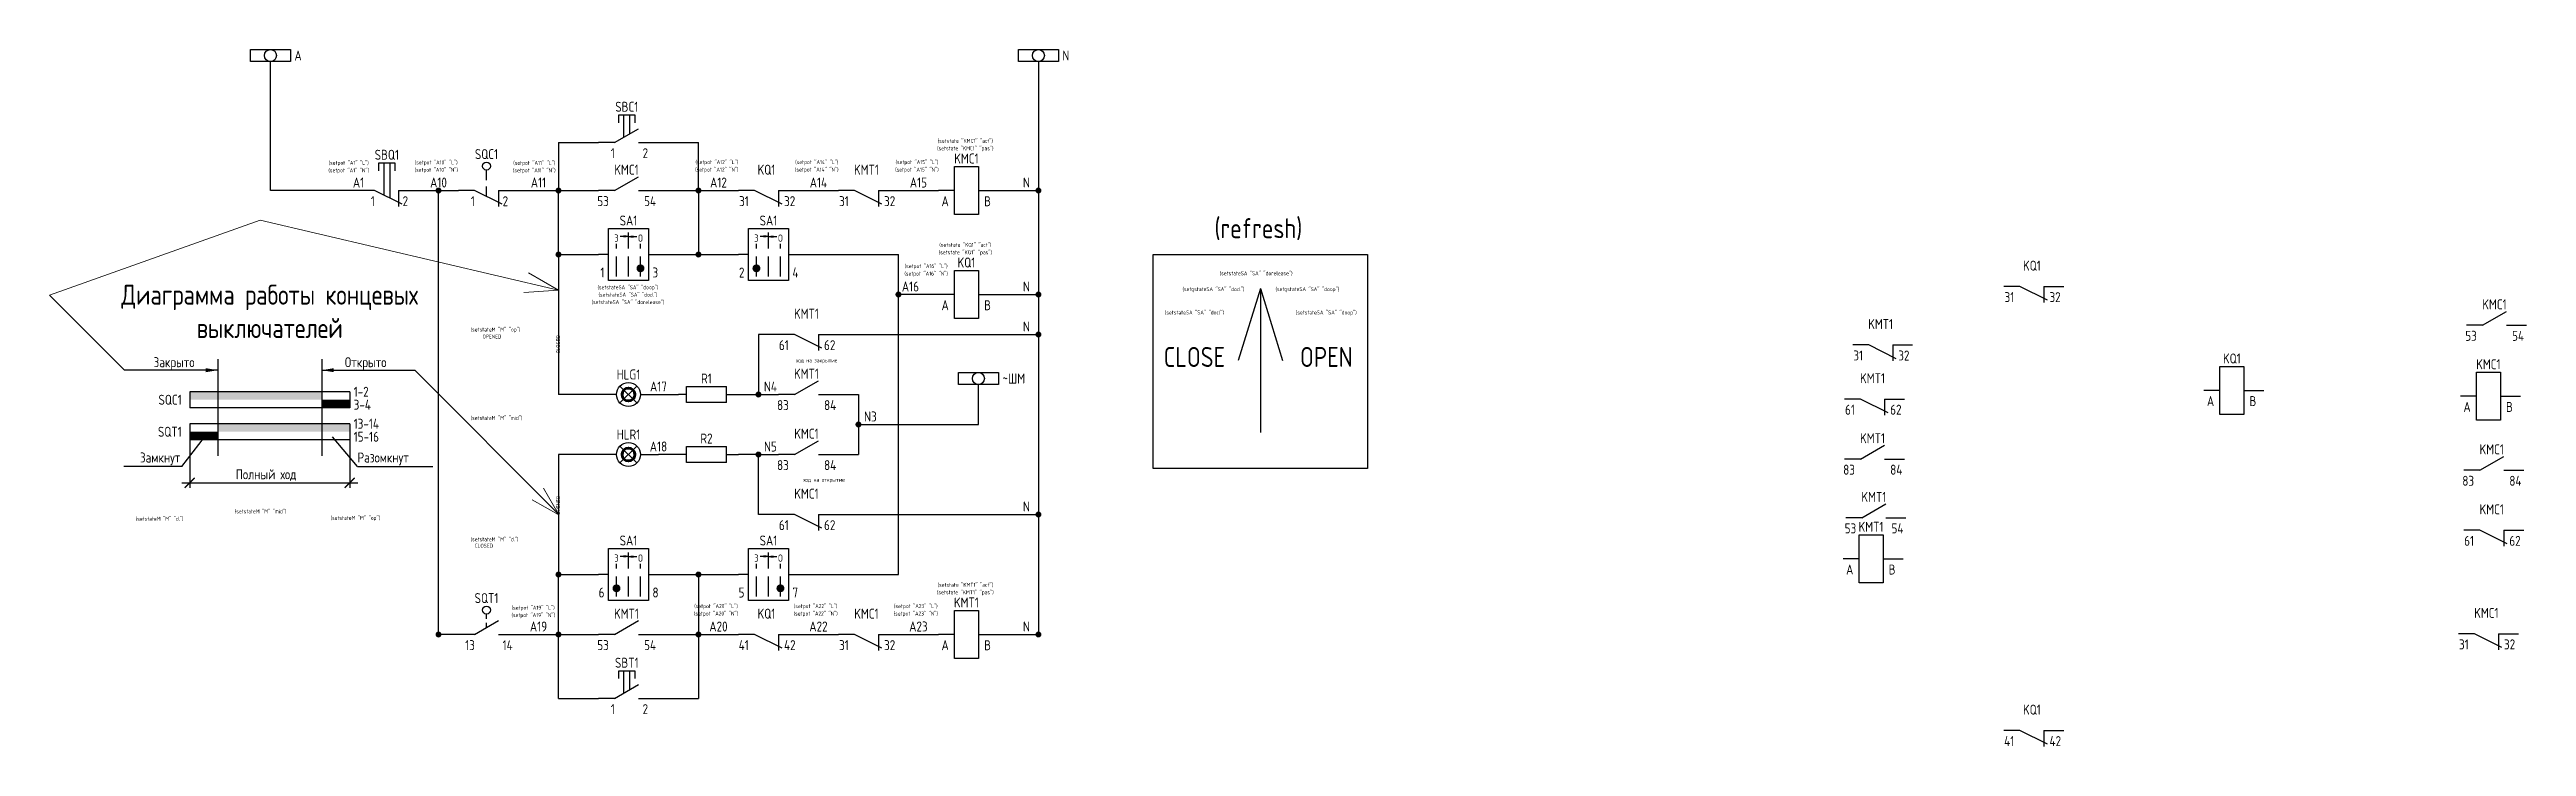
# Model space of a CAD drawing. Header units: millimetres. Extents: x 24276 to 25407, y 34101 to 34387.
# Drawn here: x 24788 to 25407, y 34101 to 34276 of the extents above; entities that cross this region are included whole.
import ezdxf
from ezdxf.enums import TextEntityAlignment as Align

# ---------------------------------------------------------------- set-up
doc = ezdxf.new("R2010")
doc.units = ezdxf.units.MM
doc.linetypes.add('GOST2.303 4', pattern=[7, 5, -2, 0])
doc.layers.add('com_unplotted', color=201, linetype='Continuous', lineweight=0, plot=False)
doc.layers.add('EL_marks', color=31, linetype='Continuous')
doc.layers.add('joints', color=250, linetype='Continuous')
doc.styles.add('GOST 2.304', font='CS_Gost2304.shx')

msp = doc.modelspace()

# ---------------------------------------------------------------- texts
at = {"style": 'GOST 2.304'}
for s, p in [('Закрыто', (24824.3, 34195.42)), ('Замкнут', (24820.77, 34171.59))]:
    msp.add_text(s, height=2.5, dxfattribs=at).set_placement(p, align=Align.BOTTOM_RIGHT)
for s, p in [('Открыто', (24861.9, 34195.42)), ('1-2', (24864.1, 34188.03)), ('13-14', (24864.1, 34180.03)), ('Разомкнут', (24865.05, 34171.59))]:
    msp.add_text(s, height=2.5, dxfattribs=at).set_placement(p, align=Align.BOTTOM_LEFT)
for s, p in [('SQC1', (24821.1, 34188.03)), ('SQT1', (24821.1, 34180.03))]:
    msp.add_text(s, height=2.5, dxfattribs=at).set_placement(p, align=Align.MIDDLE_RIGHT)
for s, p in [('3-4', (24864.1, 34188.03)), ('15-16', (24864.1, 34180.03))]:
    msp.add_text(s, height=2.5, dxfattribs=at).set_placement(p, align=Align.TOP_LEFT)
at = {"insert": (24843.1, 34203.46), "char_height": 5, "width": 83.1811, "attachment_point": 8, "style": 'GOST 2.304'}
msp.add_mtext('Диаграмма работы концевых выключателей', dxfattribs=at)
at = {"insert": (24842.21, 34169.2), "char_height": 2.5, "attachment_point": 5, "style": 'GOST 2.304'}
msp.add_mtext('Полный ход', dxfattribs=at)
at = {"layer": 'com_unplotted', "style": 'GOST 2.304'}
for s, height, p in [('(setstate "KMC1" "pas")', 1, (25017.05, 34250.1)), ('(setstate "KMC1" "act")', 1, (25017.04, 34251.96)), ('(setpot "A1" "N")', 1, (24862.86, 34244.6)), ('(setpot "A1" "L")', 1, (24862.85, 34246.46)), ('(setpot "A10" "N")', 1, (24884.75, 34244.72)), ('(setpot "A10" "L")', 1, (24884.74, 34246.57)), ('(setpot "A11" "N")', 1, (24909.27, 34244.6)), ('(setpot "A11" "L")', 1, (24909.26, 34246.45)), ('(setpot "A12" "N")', 1, (24954.91, 34244.78)), ('(setpot "A12" "L")', 1, (24954.9, 34246.64)), ('(setpot "A14" "N")', 1, (24979.9, 34244.78)), ('(setpot "A14" "L")', 1, (24979.89, 34246.64)), ('(setpot "A15" "N")', 1, (25004.94, 34244.78)), ('(setpot "A15" "L")', 1, (25004.94, 34246.64)), ('(refresh)', 5, (25090.31, 34226.92)), ('(setstate "KQ1" "pas")', 1, (25017.05, 34224.1)), ('(setstate "KQ1" "act")', 1, (25017.04, 34225.96)), ('(setpot "A16" "N")', 1, (25007.24, 34218.78)), ('(setpot "A16" "L")', 1, (25007.24, 34220.64)), ('(setstateSA "SA" "dorelease")', 1, (25089.76, 34218.85)), ('(setstateSA "SA" "dorelease")', 1, (24932.69, 34211.64)), ('(setstateSA "SA" "doop")', 1, (24932.67, 34215.35)), ('(setstateSA "SA" "docl")', 1, (24932.68, 34213.5)), ('(setqstateSA "SA" "docl")', 1, (25079.07, 34214.88)), ('(setqstateSA "SA" "doop")', 1, (25102.56, 34214.88)), ('(setstateSA "SA" "docl")', 1, (25074.33, 34209.05)), ('(setstateSA "SA" "doop")', 1, (25107.3, 34209.05)), ('CLOSE', 5, (25074.32, 34194.73)), ('OPEN', 5, (25107.3, 34194.73)), ('(setstate "KMT1" "pas")', 1, (25017.05, 34139.1)), ('(setstate "KMT1" "act")', 1, (25017.04, 34140.96)), ('(setpot "A19" "N")', 1, (24908.99, 34133.39)), ('(setpot "A19" "L")', 1, (24908.98, 34135.24)), ('(setpot "A20" "N")', 1, (24954.71, 34133.78)), ('(setpot "A20" "L")', 1, (24954.71, 34135.64)), ('(setpot "A22" "N")', 1, (24979.63, 34133.78)), ('(setpot "A22" "L")', 1, (24979.62, 34135.64)), ('(setpot "A23" "N")', 1, (25004.66, 34133.78)), ('(setpot "A23" "L")', 1, (25004.66, 34135.64))]:
    msp.add_text(s, height=height, dxfattribs=at).set_placement(p, align=Align.BOTTOM_CENTER)
for s, p in [('(setstateM "M" "op")', (24893.35, 34205.09)), ('OPENED', (24896.3, 34203.34)), ('ход на закрытие', (24974.71, 34197.38)), ('(setstateM "M" "mid")', (24893.35, 34182.99)), ('ход на открытие', (24976.52, 34167.54)), ('(setstateM "M" "cl")', (24809.6, 34157.78)), ('(setstateM "M" "mid")', (24834.36, 34159.64)), ('(setstateM "M" "op")', (24858.3, 34158)), ('(setstateM "M" "cl")', (24893.35, 34152.65)), ('CLOSED', (24894.38, 34151.03))]:
    msp.add_text(s, height=1, dxfattribs=at).set_placement(p)
for s, p in [('CLOSED', (24915.73, 34199.61)), ('OPENED', (24915.73, 34159.29))]:
    msp.add_text(s, height=1, rotation=90, dxfattribs=at).set_placement(p)
at = {"layer": 'EL_marks', "style": 'GOST 2.304'}
for s, p in [('A1', (24865.31, 34240.34)), ('A10', (24885.31, 34240.34)), ('A11', (24910.31, 34240.34)), ('A12', (24955.31, 34240.34)), ('A14', (24980.31, 34240.34)), ('A15', (25005.31, 34240.34)), ('N', (25032.31, 34240.34)), ('A16', (25003.31, 34214.34)), ('N', (25032.31, 34214.34)), ('N', (25032.31, 34204.34)), ('A17', (24940.31, 34189.34)), ('N4', (24968.31, 34189.34)), ('N3', (24993.31, 34181.84)), ('A18', (24940.31, 34174.34)), ('N5', (24968.31, 34174.34)), ('N', (25032.31, 34159.34)), ('A19', (24910.31, 34129.34)), ('A20', (24955.31, 34129.34)), ('A22', (24980.31, 34129.34)), ('A23', (25005.31, 34129.34)), ('N', (25032.31, 34129.34))]:
    msp.add_text(s, height=2.5, dxfattribs=at).set_placement(p, align=Align.BOTTOM_CENTER)

# ---------------------------------------------------------------- blocks, each defined once
blk = doc.blocks.new('*U8')
at = {"color": 0}
for p, q in [((5.08, 4.96), (5.08, 6.94)), ((5.08, 6.94), (9.09, 6.94)), ((6.34, 6.94), (6.34, -1.17)), ((7.84, 6.94), (7.84, -1.92)), ((9.09, 6.94), (9.09, 4.96)), ((4, 0), (0, 0)), ((10.89, -3.45), (4, 0)), ((10, 0), (10, -4)), ((10, 0), (15, 0))]:
    blk.add_line(p, q, dxfattribs=at)
at = {"color": 0, "style": 'GOST 2.304', "flags": 8}
blk.add_attdef('CODE', text='', height=2.5, dxfattribs=at).set_placement((7.08, 6.94), align=Align.BOTTOM_CENTER)
blk.add_attdef('PIN1', text='', height=2.5, dxfattribs=at).set_placement((4.09, -1.41), align=Align.TOP_RIGHT)
blk.add_attdef('PIN2', text='', height=2.5, dxfattribs=at).set_placement((11.02, -1.41), align=Align.TOP_LEFT)
blk = doc.blocks.new('*U19')
at = {"color": 0}
for p, q in [((4, 0), (0, 0)), ((10.89, -3.45), (4, 0)), ((7, 2.57), (7, 5.1)), ((7, -1.5), (7, 1.03)), ((10, 0), (10, -4)), ((10, 0), (15, 0))]:
    blk.add_line(p, q, dxfattribs=at)
blk.add_circle((7, 6.1), 1, dxfattribs=at)
at = {"color": 0, "style": 'GOST 2.304', "flags": 8}
blk.add_attdef('CODE', text='', height=2.5, dxfattribs=at).set_placement((7, 8.1), align=Align.BOTTOM_CENTER)
blk.add_attdef('PIN1', text='', height=2.5, dxfattribs=at).set_placement((4.09, -1.41), align=Align.TOP_RIGHT)
blk.add_attdef('PIN2', text='', height=2.5, dxfattribs=at).set_placement((11.02, -1.41), align=Align.TOP_LEFT)
blk = doc.blocks.new('EL_лампочка')
at = {"color": 0, "lineweight": -2, "ltscale": 0.04}
for p, q in [((4.5, 0), (0, 0)), ((9.62, 2.12), (5.38, -2.12)), ((5.38, 2.12), (9.62, -2.12)), ((10.5, 0), (15, 0))]:
    blk.add_line(p, q, dxfattribs=at)
at = {"color": 0, "lineweight": -2}
blk.add_circle((7.5, 0), 3, dxfattribs=at)
at = {"color": 0, "style": 'GOST 2.304', "flags": 8}
blk.add_attdef('CODE', text='', height=2.5, dxfattribs=at).set_placement((7.5, 3), align=Align.BOTTOM_CENTER)
blk = doc.blocks.new('EL_сопротивление')
at = {"color": 0}
blk.add_line((2, 0), (0, 0), dxfattribs=at)
at = {"color": 0, "lineweight": -2, "ltscale": 100}
for p, q in [((2, -2), (2, 2)), ((2, 2), (12, 2)), ((12, -2), (12, 2)), ((12, 0), (15, 0)), ((12, -2), (2, -2))]:
    blk.add_line(p, q, dxfattribs=at)
at = {"color": 0, "style": 'GOST 2.304', "flags": 8}
blk.add_attdef('CODE', text='', height=2.5, dxfattribs=at).set_placement((7, 2), align=Align.BOTTOM_CENTER)
blk = doc.blocks.new('*U10')
at = {"color": 0}
for p, q in [((4, 0), (0, 0)), ((4, 0), (10, 3.46)), ((10, 0), (15, 0))]:
    blk.add_line(p, q, dxfattribs=at)
at = {"color": 0, "style": 'GOST 2.304', "flags": 8}
blk.add_attdef('CODE', text='', height=2.5, dxfattribs=at).set_placement((7, 3.21), align=Align.BOTTOM_CENTER)
blk.add_attdef('PIN1', text='', height=2.5, dxfattribs=at).set_placement((2.59, -1.41), align=Align.TOP_RIGHT)
blk.add_attdef('PIN2', text='', height=2.5, dxfattribs=at).set_placement((11.41, -1.41), align=Align.TOP_LEFT)
blk = doc.blocks.new('*U12')
at = {"color": 0}
for p, q in [((4, 0), (0, 0)), ((10.89, -3.45), (4, 0)), ((10, 0), (15, 0)), ((10, 0), (10, -4))]:
    blk.add_line(p, q, dxfattribs=at)
at = {"color": 0, "style": 'GOST 2.304', "flags": 8}
blk.add_attdef('CODE', text='', height=2.5, dxfattribs=at).set_placement((7, 3.21), align=Align.BOTTOM_CENTER)
blk.add_attdef('PIN1', text='', height=2.5, dxfattribs=at).set_placement((2.59, -1.41), align=Align.TOP_RIGHT)
blk.add_attdef('PIN2', text='', height=2.5, dxfattribs=at).set_placement((11.41, -1.41), align=Align.TOP_LEFT)
blk = doc.blocks.new('*U13')
at = {"color": 0}
for p, q in [((4, 0), (0, 0)), ((10, 0), (15, 0))]:
    blk.add_line(p, q, dxfattribs=at)
at = {"color": 0, "lineweight": -2, "ltscale": 100}
for p, q in [((4, 6), (10, 6)), ((4, -6), (4, 6)), ((10, 6), (10, -6)), ((10, -6), (4, -6))]:
    blk.add_line(p, q, dxfattribs=at)
at = {"color": 0, "style": 'GOST 2.304', "flags": 8}
blk.add_attdef('CODE', text='', height=2.5, dxfattribs=at).set_placement((7, 3.21), align=Align.BOTTOM_CENTER)
blk.add_attdef('PIN1', text='', height=2.5, dxfattribs=at).set_placement((2.59, -1.41), align=Align.TOP_RIGHT)
blk.add_attdef('PIN2', text='', height=2.5, dxfattribs=at).set_placement((11.41, -1.41), align=Align.TOP_LEFT)
blk = doc.blocks.new('*U20')
at = {"color": 0}
for p, q in [((4, 0), (0, 0)), ((4, 0), (10, 3.46)), ((7, 3.9), (7, 5.1)), ((7, 1.73), (7, 2.93)), ((10, 0), (15, 0))]:
    blk.add_line(p, q, dxfattribs=at)
blk.add_circle((7, 6.1), 1, dxfattribs=at)
at = {"color": 0, "style": 'GOST 2.304', "flags": 8}
blk.add_attdef('CODE', text='', height=2.5, dxfattribs=at).set_placement((7, 8.1), align=Align.BOTTOM_CENTER)
blk.add_attdef('PIN1', text='', height=2.5, dxfattribs=at).set_placement((4.09, -1.41), align=Align.TOP_RIGHT)
blk.add_attdef('PIN2', text='', height=2.5, dxfattribs=at).set_placement((11.02, -1.41), align=Align.TOP_LEFT)
blk = doc.blocks.new('*U11')
at = {"color": 0}
for p, q in [((5.08, 4.96), (5.08, 6.94)), ((5.08, 6.94), (9.09, 6.94)), ((6.34, 1.37), (6.34, 6.94)), ((7.84, 2.25), (7.84, 6.94)), ((9.09, 6.94), (9.09, 4.96)), ((4, 0), (0, 0)), ((4, 0), (10, 3.46)), ((10, 0), (15, 0))]:
    blk.add_line(p, q, dxfattribs=at)
at = {"color": 0, "style": 'GOST 2.304', "flags": 8}
blk.add_attdef('CODE', text='', height=2.5, dxfattribs=at).set_placement((7.08, 6.94), align=Align.BOTTOM_CENTER)
blk.add_attdef('PIN1', text='', height=2.5, dxfattribs=at).set_placement((4.09, -1.41), align=Align.TOP_RIGHT)
blk.add_attdef('PIN2', text='', height=2.5, dxfattribs=at).set_placement((11.02, -1.41), align=Align.TOP_LEFT)
blk = doc.blocks.new('joint')
at = {"layer": 'joints'}
h = blk.add_hatch(color=256, dxfattribs=at)
edge = h.paths.add_edge_path()
edge.add_arc((0, 0), 0.75, 0, 360)
blk = doc.blocks.new('*U17')
at = {"color": 0, "linetype": 'Continuous', "lineweight": -2}
for p, q in [((-10, 1.5), (0, 1.5)), ((-10, -1.5), (-10, 1.5)), ((0, 1.5), (0, -1.5)), ((0, -1.5), (-10, -1.5))]:
    blk.add_line(p, q, dxfattribs=at)
at = {"color": 0, "style": 'GOST 2.304', "flags": 8}
blk.add_attdef('MARK', text='', height=2.5, dxfattribs=at).set_placement((1, 0), align=Align.MIDDLE_LEFT)
blk = doc.blocks.new('*U15')
blk.add_hatch(color=0).paths.add_polyline_path([(9.5, -3.45, 1), (11.5, -3.45, 1)])
at = {"color": 0, "lineweight": -2}
for p, q in [((2.5, 6.5), (12.5, 6.5)), ((2.5, -6.5), (2.5, 6.5)), ((12.5, 6.5), (12.5, -6.5)), ((12.5, -6.5), (2.5, -6.5))]:
    blk.add_line(p, q, dxfattribs=at)
at = {"color": 0}
for p, q in [((2.5, 0), (0, 0)), ((7.5, 4.5), (5.42, 4.5)), ((7.5, 4.5), (6.36, 4.7)), ((7.5, 4.5), (6.36, 4.3)), ((7.5, 4.5), (8.64, 4.7)), ((7.5, 4.5), (9.58, 4.5)), ((7.5, 4.5), (8.64, 4.3)), ((12.5, 0), (15, 0))]:
    blk.add_line(p, q, dxfattribs=at)
at = {"color": 0, "linetype": 'GOST2.303 4'}
for p, q in [((4.5, -5.5), (4.5, 2.67)), ((7.5, -5.5), (7.5, 5.5)), ((10.5, -5.5), (10.5, 2.67))]:
    blk.add_line(p, q, dxfattribs=at)
at = {"color": 0, "style": 'GOST 2.304'}
for s, p in [('З', (4.5, 2.67)), ('О', (10.5, 2.67))]:
    blk.add_text(s, height=1.8, dxfattribs=at).set_placement(p, align=Align.BOTTOM_CENTER)
at = {"color": 0, "style": 'GOST 2.304', "flags": 8}
blk.add_attdef('CODE', text='', height=2.5, dxfattribs=at).set_placement((7.5, 6.5), align=Align.BOTTOM_CENTER)
blk.add_attdef('PIN1', text='', height=2.5, dxfattribs=at).set_placement((1.5, -6.5), align=Align.BOTTOM_RIGHT)
blk.add_attdef('PIN2', text='', height=2.5, dxfattribs=at).set_placement((13.5, -6.5), align=Align.BOTTOM_LEFT)
blk = doc.blocks.new('EL_ПМОВ')
blk.add_hatch(color=0).paths.add_polyline_path([(3.5, -3.45, 1), (5.5, -3.45, 1)])
at = {"color": 0, "lineweight": -2}
for p, q in [((2.5, 6.5), (12.5, 6.5)), ((2.5, -6.5), (2.5, 6.5)), ((12.5, 6.5), (12.5, -6.5)), ((12.5, -6.5), (2.5, -6.5))]:
    blk.add_line(p, q, dxfattribs=at)
at = {"color": 0}
for p, q in [((2.5, 0), (0, 0)), ((7.5, 4.5), (5.42, 4.5)), ((7.5, 4.5), (6.36, 4.7)), ((7.5, 4.5), (6.36, 4.3)), ((7.5, 4.5), (8.64, 4.7)), ((7.5, 4.5), (9.58, 4.5)), ((7.5, 4.5), (8.64, 4.3)), ((12.5, 0), (15, 0))]:
    blk.add_line(p, q, dxfattribs=at)
at = {"color": 0, "linetype": 'GOST2.303 4'}
for p, q in [((4.5, -5.5), (4.5, 2.67)), ((7.5, -5.5), (7.5, 5.5)), ((10.5, -5.5), (10.5, 2.67))]:
    blk.add_line(p, q, dxfattribs=at)
at = {"color": 0, "style": 'GOST 2.304'}
for s, p in [('З', (4.5, 2.67)), ('О', (10.5, 2.67))]:
    blk.add_text(s, height=1.8, dxfattribs=at).set_placement(p, align=Align.BOTTOM_CENTER)
at = {"color": 0, "style": 'GOST 2.304', "flags": 8}
blk.add_attdef('CODE', text='', height=2.5, dxfattribs=at).set_placement((7.5, 6.5), align=Align.BOTTOM_CENTER)
blk.add_attdef('PIN1', text='', height=2.5, dxfattribs=at).set_placement((1.5, -6.5), align=Align.BOTTOM_RIGHT)
blk.add_attdef('PIN2', text='', height=2.5, dxfattribs=at).set_placement((13.5, -6.5), align=Align.BOTTOM_LEFT)
blk = doc.blocks.new('_ArchTick')
at = {"color": 0, "linetype": 'ByBlock', "const_width": 0.15}
blk.add_lwpolyline([(-0.5, -0.5), (0.5, 0.5)], dxfattribs=at)
blk = doc.blocks.new('arrow')
at = {"color": 0, "linetype": 'Continuous', "lineweight": -2}
blk.add_line((5, 0), (0, 0), dxfattribs=at)
blk.add_solid([(5, 0), (2, -0.5), (2, 0.5)], dxfattribs=at)

# ---------------------------------------------------------------- hatches: boundary and pattern name
h = msp.add_hatch(color=256)
h.dxf.hatch_style = 1
h.paths.add_polyline_path([(24856.1, 34190.03), (24823.1, 34190.03), (24823.1, 34188.03), (24856.1, 34188.03)])
h = msp.add_hatch(color=256)
h.dxf.hatch_style = 1
h.paths.add_polyline_path([(24863.1, 34182.03), (24830.1, 34182.03), (24830.1, 34180.03), (24863.1, 34180.03)])
h = msp.add_hatch(color=256)
h.dxf.hatch_style = 1
h.paths.add_polyline_path([(24863.1, 34188.03), (24856.1, 34188.03), (24856.1, 34186.03), (24863.1, 34186.03)])
h = msp.add_hatch(color=256)
h.dxf.hatch_style = 1
h.paths.add_polyline_path([(24830.1, 34180.03), (24823.1, 34180.03), (24823.1, 34178.03), (24830.1, 34178.03)])

# ---------------------------------------------------------------- linework, layer by layer
at = {"color": 10}
for p, q in [((24843.29, 34240.34), (24843.29, 34272.59)), ((24915.31, 34252.34), (24925.31, 34252.34)), ((24915.31, 34252.34), (24915.31, 34240.34)), ((24865.31, 34240.34), (24843.29, 34240.34)), ((24880.31, 34240.34), (24890.31, 34240.34)), ((24885.31, 34129.34), (24885.31, 34240.34)), ((24905.31, 34240.34), (24915.31, 34240.34)), ((24915.31, 34224.34), (24915.31, 34240.34)), ((24915.31, 34240.34), (24925.31, 34240.34)), ((24915.31, 34224.34), (24925.31, 34224.34)), ((24915.31, 34224.34), (24915.31, 34189.34)), ((24925.31, 34189.34), (24915.31, 34189.34)), ((24890.31, 34129.34), (24885.31, 34129.34))]:
    msp.add_line(p, q, dxfattribs=at)
for p, q in [((25035.31, 34272.59), (25035.31, 34129.34)), ((25025.31, 34240.34), (25035.31, 34240.34)), ((25025.31, 34214.34), (25035.31, 34214.34)), ((25090.81, 34215.81), (25085.27, 34197.81)), ((25090.81, 34215.81), (25090.81, 34179.81)), ((25090.81, 34215.81), (25096.35, 34197.81)), ((24965.31, 34204.34), (24965.31, 34189.34)), ((24970.31, 34204.34), (24965.31, 34204.34)), ((24985.31, 34204.34), (25035.31, 34204.34)), ((24825.1, 34195.42), (24806.83, 34195.42)), ((24830.1, 34198.2), (24830.1, 34174.03)), ((24856.1, 34198.2), (24856.1, 34174.03)), ((24861.1, 34195.42), (24879.36, 34195.42)), ((24863.1, 34190.03), (24823.1, 34190.03)), ((24823.1, 34190.03), (24823.1, 34186.03)), ((24863.1, 34190.03), (24863.1, 34186.03)), ((24940.31, 34189.34), (24945.31, 34189.34)), ((24960.31, 34189.34), (24965.31, 34189.34)), ((24965.31, 34189.34), (24970.31, 34189.34)), ((24985.31, 34189.34), (24990.31, 34189.34)), ((24990.31, 34189.34), (24990.31, 34174.34)), ((25020.31, 34181.84), (25020.31, 34191.84)), ((24863.1, 34186.03), (24823.1, 34186.03)), ((24863.1, 34182.03), (24823.1, 34182.03)), ((24823.1, 34182.03), (24823.1, 34178.03)), ((24863.1, 34182.03), (24863.1, 34178.03)), ((24821.14, 34171.32), (24826.76, 34178.65)), ((24863.1, 34178.03), (24823.1, 34178.03)), ((24823.1, 34177.89), (24823.1, 34166.02)), ((24865.05, 34171.32), (24858.82, 34178.77)), ((24863.1, 34177.89), (24863.1, 34166.02)), ((24990.31, 34181.84), (25020.31, 34181.84)), ((24821.14, 34171.32), (24806.61, 34171.32)), ((24865.05, 34171.32), (24883.9, 34171.32)), ((24945.31, 34174.34), (24940.31, 34174.34)), ((24965.31, 34174.34), (24960.31, 34174.34)), ((24965.31, 34159.34), (24965.31, 34174.34)), ((24965.31, 34174.34), (24970.31, 34174.34)), ((24985.31, 34174.34), (24990.31, 34174.34)), ((24821.1, 34167.27), (24865.1, 34167.27)), ((24970.31, 34159.34), (24965.31, 34159.34)), ((24985.31, 34159.34), (25035.31, 34159.34))]:
    msp.add_line(p, q)
at = {"color": 7}
for p, q in [((24940.31, 34252.34), (24950.31, 34252.34)), ((24950.31, 34240.34), (24950.31, 34252.34)), ((24940.31, 34240.34), (24950.31, 34240.34)), ((24950.31, 34240.34), (24950.31, 34224.34)), ((24950.31, 34240.34), (24960.31, 34240.34)), ((24975.31, 34240.34), (24985.31, 34240.34)), ((25000.31, 34240.34), (25010.31, 34240.34)), ((24940.31, 34224.34), (24950.31, 34224.34)), ((24950.31, 34224.34), (24960.31, 34224.34)), ((24975.31, 34224.34), (25000.31, 34224.34)), ((25000.31, 34144.34), (25000.31, 34224.34)), ((25010.31, 34214.34), (25000.31, 34214.34)), ((24925.31, 34174.34), (24915.31, 34174.34)), ((24915.31, 34174.34), (24915.31, 34144.34)), ((24915.31, 34144.34), (24925.31, 34144.34)), ((24915.31, 34129.34), (24915.31, 34144.34)), ((24940.31, 34144.34), (24950.31, 34144.34)), ((24950.31, 34144.34), (24950.31, 34129.34)), ((24950.31, 34144.34), (24960.31, 34144.34)), ((24975.31, 34144.34), (25000.31, 34144.34)), ((24905.31, 34129.34), (24915.31, 34129.34)), ((24915.31, 34129.34), (24925.31, 34129.34)), ((24915.31, 34113.34), (24915.31, 34129.34)), ((24940.31, 34129.34), (24950.31, 34129.34)), ((24950.31, 34129.34), (24950.31, 34113.34)), ((24950.31, 34129.34), (24960.31, 34129.34)), ((24975.31, 34129.34), (24985.31, 34129.34)), ((25000.31, 34129.34), (25010.31, 34129.34)), ((25025.31, 34129.34), (25035.31, 34129.34)), ((24915.31, 34113.34), (24925.31, 34113.34)), ((24940.31, 34113.34), (24950.31, 34113.34))]:
    msp.add_line(p, q, dxfattribs=at)
msp.add_lwpolyline([(25064.04, 34224.37), (25117.59, 34224.37), (25117.59, 34170.82), (25064.04, 34170.82)], close=True)
for centre in [(24843.29, 34274.09), (25035.31, 34274.09), (25020.31, 34193.34)]:
    msp.add_circle(centre, 1.5)
at = {"layer": 'com_unplotted'}
for p, q in [((24788.05, 34214.2), (24840.75, 34232.89)), ((24840.75, 34232.89), (24915.31, 34215.42)), ((24915.31, 34215.42), (24907.81, 34219.75)), ((24806.83, 34195.42), (24788.05, 34214.2)), ((24915.31, 34215.42), (24906.67, 34214.87)), ((24879.36, 34195.42), (24915.31, 34159.46)), ((24915.31, 34159.46), (24911.6, 34165.9)), ((24915.19, 34159.34), (24908.75, 34163.05))]:
    msp.add_line(p, q, dxfattribs=at)
at = {"layer": 'com_unplotted', "color": 3, "lineweight": 100}
msp.add_circle((24932.81, 34189.34), 1.6, dxfattribs=at)
at = {"layer": 'com_unplotted', "color": 1, "lineweight": 100}
msp.add_circle((24932.81, 34174.34), 1.6, dxfattribs=at)

# ---------------------------------------------------------------- block references
at = {"color": 4}
for name, p, values in [('*U17', (24848.29, 34274.09), {'MARK': 'A'}), ('*U17', (25040.31, 34274.09), {'MARK': 'N'}), ('*U10', (24925.31, 34240.34), {'CODE': 'KMC1', 'PIN1': '53', 'PIN2': '54'}), ('*U12', (24960.31, 34240.34), {'CODE': 'KQ1', 'PIN1': '31', 'PIN2': '32'}), ('*U12', (24985.31, 34240.34), {'CODE': 'KMT1', 'PIN1': '31', 'PIN2': '32'}), ('*U12', (25276.73, 34216.35), {'CODE': 'KQ1', 'PIN1': '31', 'PIN2': '32'}), ('*U10', (25392.4, 34206.67), {'CODE': 'KMC1', 'PIN1': '53', 'PIN2': '54'}), ('*U12', (24970.31, 34204.34), {'CODE': 'KMT1', 'PIN1': '61', 'PIN2': '62'}), ('*U12', (25238.92, 34201.75), {'CODE': 'KMT1', 'PIN1': '31', 'PIN2': '32'}), ('EL_сопротивление', (24945.31, 34189.34), {'CODE': 'R1'}), ('*U10', (24970.31, 34189.34), {'CODE': 'KMT1', 'PIN1': '83', 'PIN2': '84'}), ('*U17', (25025.31, 34193.34), {'MARK': '~ШМ'}), ('*U12', (25236.89, 34188.2), {'CODE': 'KMT1', 'PIN1': '61', 'PIN2': '62'}), ('EL_сопротивление', (24945.31, 34174.34), {'CODE': 'R2'}), ('*U10', (24970.31, 34174.34), {'CODE': 'KMC1', 'PIN1': '83', 'PIN2': '84'}), ('*U10', (25236.89, 34173.2), {'CODE': 'KMT1', 'PIN1': '83', 'PIN2': '84'}), ('*U10', (25391.71, 34170.42), {'CODE': 'KMC1', 'PIN1': '83', 'PIN2': '84'}), ('*U12', (24970.31, 34159.34), {'CODE': 'KMC1', 'PIN1': '61', 'PIN2': '62'}), ('*U10', (25237.22, 34158.53), {'CODE': 'KMT1', 'PIN1': '53', 'PIN2': '54'}), ('*U12', (25391.71, 34155.42), {'CODE': 'KMC1', 'PIN1': '61', 'PIN2': '62'}), ('*U10', (24925.31, 34129.34), {'CODE': 'KMT1', 'PIN1': '53', 'PIN2': '54'}), ('*U12', (24960.31, 34129.34), {'CODE': 'KQ1', 'PIN1': '41', 'PIN2': '42'}), ('*U12', (24985.31, 34129.34), {'CODE': 'KMC1', 'PIN1': '31', 'PIN2': '32'}), ('*U12', (25390.37, 34129.53), {'CODE': 'KMC1', 'PIN1': '31', 'PIN2': '32'}), ('*U12', (25276.73, 34105.35), {'CODE': 'KQ1', 'PIN1': '41', 'PIN2': '42'})]:
    msp.add_blockref(name, p, dxfattribs=at).add_auto_attribs(values)
at = {"color": 132}
for name, p, values in [('*U11', (24925.31, 34252.34), {'CODE': 'SBC1', 'PIN1': '1', 'PIN2': '2'}), ('*U8', (24865.31, 34240.34), {'CODE': 'SBQ1', 'PIN1': '1', 'PIN2': '2'}), ('*U11', (24925.31, 34113.34), {'CODE': 'SBT1', 'PIN1': '1', 'PIN2': '2'})]:
    msp.add_blockref(name, p, dxfattribs=at).add_auto_attribs(values)
at = {"color": 62}
ref = msp.add_blockref('*U19', (24890.31, 34240.34), dxfattribs=at)
ref.add_attrib('CODE', 'SQC1', dxfattribs={"color": 0, "height": 2.5, "style": 'GOST 2.304', "flags": 8}).set_placement((24897.31, 34247.44), align=Align.BOTTOM_CENTER)
ref.add_attrib('PIN1', '1', dxfattribs={"color": 0, "height": 2.5, "style": 'GOST 2.304', "flags": 8}).set_placement((24894.4, 34238.92), align=Align.TOP_RIGHT)
ref.add_attrib('PIN2', '2', dxfattribs={"color": 0, "height": 2.5, "style": 'GOST 2.304', "flags": 8}).set_placement((24901.34, 34238.92), align=Align.TOP_LEFT)
at = {"color": 4}
ref = msp.add_blockref('*U13', (25010.31, 34240.34), dxfattribs=at)
ref.add_attrib('CODE', 'KMC1', dxfattribs={"color": 0, "height": 2.5, "style": 'GOST 2.304', "flags": 8}).set_placement((25017.31, 34246.34), align=Align.BOTTOM_CENTER)
ref.add_attrib('PIN1', 'A', dxfattribs={"color": 0, "height": 2.5, "style": 'GOST 2.304', "flags": 8}).set_placement((25012.9, 34238.92), align=Align.TOP_RIGHT)
ref.add_attrib('PIN2', 'B', dxfattribs={"color": 0, "height": 2.5, "style": 'GOST 2.304', "flags": 8}).set_placement((25021.73, 34238.92), align=Align.TOP_LEFT)
for p in [(24885.31, 34240.34), (24915.31, 34240.34), (24950.31, 34240.34), (25035.31, 34240.34), (24915.31, 34224.34), (24950.31, 34224.34), (25000.31, 34214.34), (25035.31, 34214.34), (25035.31, 34204.34), (24965.31, 34189.34), (24990.31, 34181.84), (24965.31, 34174.34), (25035.31, 34159.34), (24915.31, 34144.34), (24950.31, 34144.34), (24885.31, 34129.34), (24915.31, 34129.34), (24950.31, 34129.34), (25035.31, 34129.34)]:
    msp.add_blockref('joint', p)
at = {"color": 71}
for name, p, values in [('*U15', (24925.31, 34224.34), {'CODE': 'SA1', 'PIN1': '1', 'PIN2': '3'}), ('EL_ПМОВ', (24960.31, 34224.34), {'CODE': 'SA1', 'PIN1': '2', 'PIN2': '4'}), ('EL_лампочка', (24925.31, 34189.34), {'CODE': 'HLG1'}), ('EL_лампочка', (24925.31, 34174.34), {'CODE': 'HLR1'}), ('EL_ПМОВ', (24925.31, 34144.34), {'CODE': 'SA1', 'PIN1': '6', 'PIN2': '8'}), ('*U15', (24960.31, 34144.34), {'CODE': 'SA1', 'PIN1': '5', 'PIN2': '7'})]:
    msp.add_blockref(name, p, dxfattribs=at).add_auto_attribs(values)
at = {"color": 4}
ref = msp.add_blockref('*U13', (25010.31, 34214.34), dxfattribs=at)
ref.add_attrib('CODE', 'KQ1', dxfattribs={"color": 0, "height": 2.5, "style": 'GOST 2.304', "flags": 8}).set_placement((25017.31, 34220.34), align=Align.BOTTOM_CENTER)
ref.add_attrib('PIN1', 'A', dxfattribs={"color": 0, "height": 2.5, "style": 'GOST 2.304', "flags": 8}).set_placement((25012.9, 34212.92), align=Align.TOP_RIGHT)
ref.add_attrib('PIN2', 'B', dxfattribs={"color": 0, "height": 2.5, "style": 'GOST 2.304', "flags": 8}).set_placement((25021.73, 34212.92), align=Align.TOP_LEFT)
at = {"xscale": -1, "rotation": 180}
msp.add_blockref('arrow', (24825.1, 34195.42), dxfattribs=at)
at = {"rotation": 180}
msp.add_blockref('arrow', (24861.1, 34195.42), dxfattribs=at)
at = {"color": 4}
ref = msp.add_blockref('*U13', (25326.73, 34190.35), dxfattribs=at)
ref.add_attrib('CODE', 'KQ1', dxfattribs={"color": 0, "height": 2.5, "style": 'GOST 2.304', "flags": 8}).set_placement((25333.73, 34196.35), align=Align.BOTTOM_CENTER)
ref.add_attrib('PIN1', 'A', dxfattribs={"color": 0, "height": 2.5, "style": 'GOST 2.304', "flags": 8}).set_placement((25329.31, 34188.94), align=Align.TOP_RIGHT)
ref.add_attrib('PIN2', 'B', dxfattribs={"color": 0, "height": 2.5, "style": 'GOST 2.304', "flags": 8}).set_placement((25338.14, 34188.94), align=Align.TOP_LEFT)
ref = msp.add_blockref('*U13', (25390.87, 34188.91), dxfattribs=at)
ref.add_attrib('CODE', 'KMC1', dxfattribs={"color": 0, "height": 2.5, "style": 'GOST 2.304', "flags": 8}).set_placement((25397.87, 34194.91), align=Align.BOTTOM_CENTER)
ref.add_attrib('PIN1', 'A', dxfattribs={"color": 0, "height": 2.5, "style": 'GOST 2.304', "flags": 8}).set_placement((25393.46, 34187.49), align=Align.TOP_RIGHT)
ref.add_attrib('PIN2', 'B', dxfattribs={"color": 0, "height": 2.5, "style": 'GOST 2.304', "flags": 8}).set_placement((25402.29, 34187.49), align=Align.TOP_LEFT)
at = {"xscale": 2.5, "yscale": 2.5, "zscale": 2.5, "rotation": 180}
msp.add_blockref('_ArchTick', (24823.1, 34167.27), dxfattribs=at)
at = {"xscale": 2.5, "yscale": 2.5, "zscale": 2.5}
msp.add_blockref('_ArchTick', (24863.1, 34167.27), dxfattribs=at)
at = {"color": 4}
ref = msp.add_blockref('*U13', (25236.51, 34148.26), dxfattribs=at)
ref.add_attrib('CODE', 'KMT1', dxfattribs={"color": 0, "height": 2.5, "style": 'GOST 2.304', "flags": 8}).set_placement((25243.51, 34154.26), align=Align.BOTTOM_CENTER)
ref.add_attrib('PIN1', 'A', dxfattribs={"color": 0, "height": 2.5, "style": 'GOST 2.304', "flags": 8}).set_placement((25239.09, 34146.84), align=Align.TOP_RIGHT)
ref.add_attrib('PIN2', 'B', dxfattribs={"color": 0, "height": 2.5, "style": 'GOST 2.304', "flags": 8}).set_placement((25247.92, 34146.84), align=Align.TOP_LEFT)
at = {"color": 62}
ref = msp.add_blockref('*U20', (24890.31, 34129.34), dxfattribs=at)
ref.add_attrib('CODE', 'SQT1', dxfattribs={"color": 0, "height": 2.5, "style": 'GOST 2.304', "flags": 8}).set_placement((24897.31, 34136.44), align=Align.BOTTOM_CENTER)
ref.add_attrib('PIN1', '13', dxfattribs={"color": 0, "height": 2.5, "style": 'GOST 2.304', "flags": 8}).set_placement((24894.4, 34127.92), align=Align.TOP_RIGHT)
ref.add_attrib('PIN2', '14', dxfattribs={"color": 0, "height": 2.5, "style": 'GOST 2.304', "flags": 8}).set_placement((24901.34, 34127.92), align=Align.TOP_LEFT)
at = {"color": 4}
ref = msp.add_blockref('*U13', (25010.31, 34129.34), dxfattribs=at)
ref.add_attrib('CODE', 'KMT1', dxfattribs={"color": 0, "height": 2.5, "style": 'GOST 2.304', "flags": 8}).set_placement((25017.31, 34135.34), align=Align.BOTTOM_CENTER)
ref.add_attrib('PIN1', 'A', dxfattribs={"color": 0, "height": 2.5, "style": 'GOST 2.304', "flags": 8}).set_placement((25012.9, 34127.92), align=Align.TOP_RIGHT)
ref.add_attrib('PIN2', 'B', dxfattribs={"color": 0, "height": 2.5, "style": 'GOST 2.304', "flags": 8}).set_placement((25021.73, 34127.92), align=Align.TOP_LEFT)

msp.set_redraw_order([(e.dxf.handle, doc.entitydb.next_handle()) for e in msp.query("TEXT MTEXT ATTDEF DIMENSION ARC_DIMENSION")])  # texts and dimensions are drawn at this point

doc.saveas('drawing.dxf')
